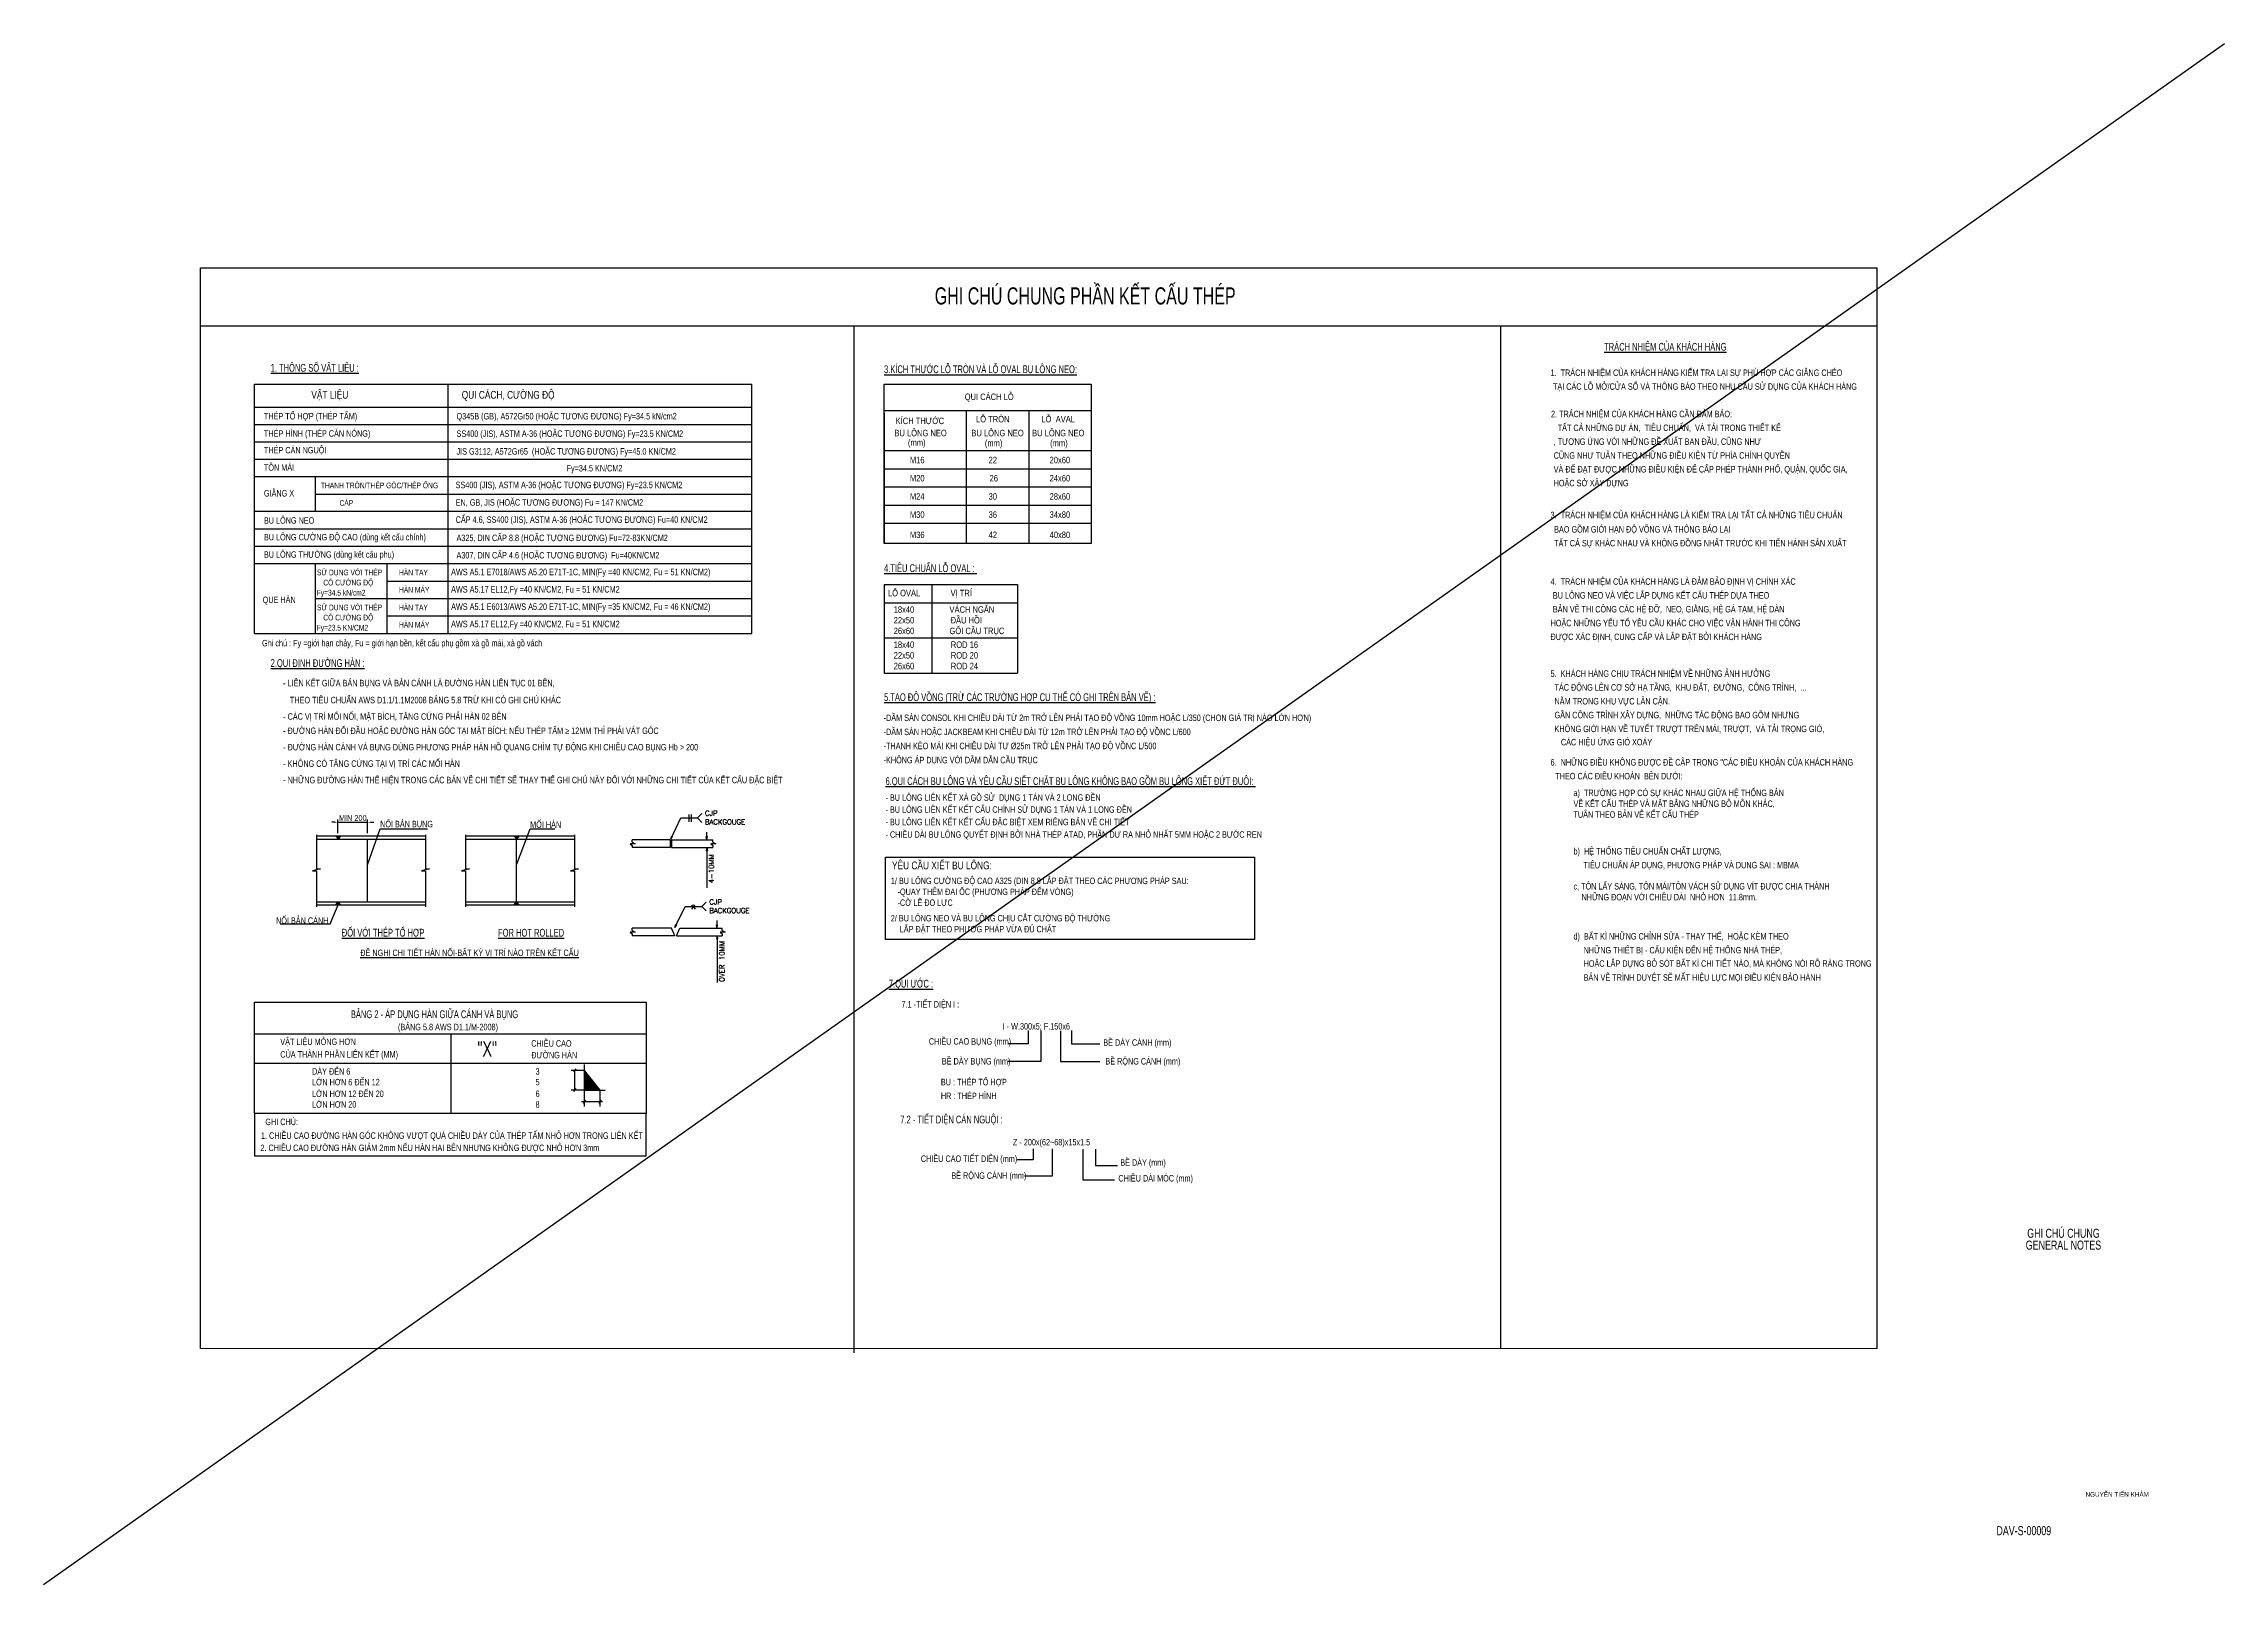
# Model space of a CAD drawing. Header units: millimetres. Extents: x -241424 to 696054, y -125618 to 93710.
# Drawn here: x 295126 to 379226, y -70002 to -10602 of the extents above; entities that cross this region are included whole.
import ezdxf
from ezdxf.enums import TextEntityAlignment as Align

# ---------------------------------------------------------------- set-up
doc = ezdxf.new("R2010")
doc.units = ezdxf.units.MM
doc.header["$LTSCALE"] = 7
doc.header["$PDMODE"] = 3
doc.layers.get('0').update_dxf_attribs({"linetype": 'CONTINUOUS'})
doc.layers.get('Defpoints').update_dxf_attribs({"color": 6, "linetype": 'CONTINUOUS'})
doc.layers.add('31 Drawing', color=7, linetype='CONTINUOUS', lineweight=0)
for name, color, linetype in [('CDC -TEXT KHUNG', 7, 'CONTINUOUS'), ('CDC_02_DIM', 1, 'CONTINUOUS'), ('CDC_03_BORDER', 3, 'CONTINUOUS'), ('CDC_06_TEXT', 2, 'CONTINUOUS'), ('CDC_11_NOTE', 8, 'CONTINUOUS'), ('HATCH', 8, 'CONTINUOUS'), ('LINE', 7, 'CONTINUOUS'), ('S-25Text-VN', 2, 'CONTINUOUS')]:
    doc.layers.add(name, color=color, linetype=linetype)
doc.layers.add('KCS_Plotter', color=11, linetype='CONTINUOUS', plot=False)
doc.styles.add('ATAD-100', font='vn_vni.shx', dxfattribs={"width": 0.8, "height": 220})
doc.styles.add('BIGTEXT', font='arial.ttf', dxfattribs={"width": 0.7})
doc.styles.add('KT CDC', font='arial.ttf', dxfattribs={"width": 0.85, "height": 200})
doc.styles.add('SMTEXT', font='arial.ttf', dxfattribs={"width": 0.75})
doc.styles.get("Standard").update_dxf_attribs({"font": 'AUGJPSLM', "bigfont": 'AUGJPEXT'})
doc.styles.add('TEXT', font='TXT      ')
doc.styles.add('vn_vni.shx', font='vn_vni.shx', dxfattribs={"width": 0.7})
doc.styles.add('VNI', font='vn_vni.shx', dxfattribs={"width": 0.8})
doc.styles.add('VNISHX', font='vn_vni.shx', dxfattribs={"width": 0.7})
doc.linetypes.add('D-HAN-P', pattern='A,0.0001,[130,ltypeshp.shx,S=0.1,R=0,X=0,Y=-0.1],0.15', length=0.1501)
doc.dimstyles.new('K-1', dxfattribs={"dimtxt": 2.2, "dimasz": 1.2, "dimexe": 1, "dimexo": 1, "dimgap": 0.5, "dimtad": 1, "dimdec": 0, "dimzin": 0, "dimdsep": 46, "dimtxsty": 'VNI', "dimcen": 0.09, "dimdle": 1, "dimclrd": 251, "dimclre": 251, "dimclrt": 255, "dimadec": 0, "dimazin": 0, "dimtfac": 1, "dimtdec": 0, "dimtix": 1, "dimtmove": 2, "dimatfit": 3, "dimldrblk": 'OPEN30', "dimfxl": 7, "dimfxlon": 1, "dimtolj": 1, "dimtzin": 0, "dimarcsym": 0})
doc.dimstyles.get("Standard").update_dxf_attribs({"dimtxt": 0.18, "dimasz": 0.18, "dimexe": 0.18, "dimexo": 0.0625, "dimgap": 0.09, "dimtad": 0, "dimtih": 1, "dimtoh": 1, "dimdec": 4, "dimzin": 0, "dimdsep": 46, "dimtxsty": 'Standard', "dimcen": 0.09, "dimadec": 0, "dimazin": 0, "dimtfac": 1, "dimtdec": 4, "dimtofl": 0, "dimtmove": 0, "dimatfit": 3, "dimfxl": 1, "dimtolj": 1, "dimtzin": 0, "dimarcsym": 0})

msp = doc.modelspace()

# ---------------------------------------------------------------- texts
at = {"layer": 'CDC -TEXT KHUNG', "style": 'KT CDC', "width": 0.85}
msp.add_text('NGUYỄN TIẾN KHẢM', height=180, dxfattribs=at).set_placement((373870.2, -66624))
at = {"layer": 'CDC_06_TEXT'}
for s, height, style, width, p in [('GHI CHUÙ CHUNG PHAÀN KEÁT CAÁU THEÙP', 660, 'VNISHX', 0.7, (329492.8, -20659)), ('%%UTRAÙCH NHIEÄM CUÛA KHAÙCH HAØNG', 300, 'VNISHX', 0.7, (355306.9, -22440.1)), ('%%U1. THOÂNG SOÁ VAÄT LIEÄU :', 300, 'VNISHX', 0.7, (303882.2, -23252.1)), ('%%U3.KÍCH THÖÔÙC LOÃ TROØN VAØ LOÃ OVAL BU LOÂNG NEO:', 300, 'VNISHX', 0.7, (327536.5, -23306.1)), ('1.  TRAÙCH NHIEÄM CUÛA KHAÙCH HAØNG KIEÅM TRA LAÏI SÖÏ PHUØ HÔÏP CAÙC GIAÈNG CHEÙO ', 250, 'vn_vni.shx', 0.7, (353239.9, -23414.9)), ('QUI CAÙCH LOÃ', 250, 'vn_vni.shx', 0.8, (330647.8, -24343.5)), ('TAÏI CAÙC LOÃ MÔÛ/CÖÛA SOÅ VAØ THOÂNG BAÙO THEO NHU CAÀU SÖÛ DUÏNG CUÛA KHAÙCH HAØNG', 250, 'vn_vni.shx', 0.7, (353332.9, -23947.7)), ('THEÙP TOÅ HÔÏP (THEÙP TAÁM)', 250, 'VNISHX', 0.7, (303622, -25091.7)), ('Q345B (GB), A572Gr50 (HOAËC TÖÔNG ÑÖÔNG) Fy=34.5 kN/cm2', 250, 'VNISHX', 0.7, (311049.5, -25091.7)), ('KÍCH THÖÔÙC ', 250, 'vn_vni.shx', 0.8, (327984.2, -25271.4)), ('LOÃ TROØN', 250, 'vn_vni.shx', 0.8, (331082.8, -25203.1)), ('LOÃ  AVAL', 250, 'vn_vni.shx', 0.8, (333607.3, -25203.1)), ('2. TRAÙCH NHIEÄM CUÛA KHAÙCH HAØNG CAÀN ÑAÛM BAÛO:', 250, 'vn_vni.shx', 0.7, (353258, -25005.6)), ('  TAÁT CAÛ NHÖÕNG DÖÏ AÙN,  TIEÂU CHUAÅN,  VAØ TAÛI TROÏNG THIEÁT KEÁ', 250, 'vn_vni.shx', 0.7, (353360, -25538.5)), ('THEÙP HÌNH (THEÙP CAÙN NOÙNG)', 250, 'VNISHX', 0.7, (303622, -25757.6)), ('SS400 (JIS), ASTM A-36 (HOAËC TÖÔNG ÑÖÔNG) Fy=23.5 KN/CM2', 250, 'VNISHX', 0.7, (311049.5, -25763.3)), ('BU LOÂNG NEO', 250, 'vn_vni.shx', 0.8, (327935.2, -25739.9)), ('(mm)', 250, 'vn_vni.shx', 0.8, (328458.9, -26108)), ('BU LOÂNG NEO', 250, 'vn_vni.shx', 0.8, (330903.7, -25739.9)), ('(mm)', 250, 'vn_vni.shx', 0.8, (331424.5, -26126)), ('BU LOÂNG NEO', 250, 'vn_vni.shx', 0.8, (333245.4, -25739.9)), ('(mm)', 250, 'vn_vni.shx', 0.8, (333941.9, -26126)), (', TÖÔNG ÖÙNG VÔÙI NHÖÕNG ÑEÀ XUAÁT BAN ÑAÀU, CUÕNG NHÖ', 250, 'vn_vni.shx', 0.7, (353360, -26071.3)), ('THEÙP CAÙN NGUOÄI', 250, 'VNISHX', 0.7, (303622, -26399.5)), ('TOÂN MAÙI', 250, 'VNISHX', 0.7, (303622, -27068.1)), ('JIS G3112, A572Gr65  (HOAËC TÖÔNG ÑÖÔNG) Fy=45.0 KN/CM2', 250, 'VNISHX', 0.7, (311049.5, -26447.5)), ('Fy=34.5 KN/CM2', 250, 'VNISHX', 0.7, (315293.5, -27095.8)), ('M16', 250, 'vn_vni.shx', 0.8, (328533.6, -26780.6)), ('22', 250, 'vn_vni.shx', 0.8, (331569.7, -26780.6)), ('20x60', 250, 'vn_vni.shx', 0.8, (333921.8, -26780.6)), ('VAØ ÑEÅ ÑAÏT ÑÖÔÏC NHÖÕNG ÑIEÀU KIEÄN ÑEÅ CAÁP PHEÙP THAØNH PHOÁ, QUAÄN, QUOÁC GIA,', 250, 'vn_vni.shx', 0.7, (353360, -27136.9)), ('CUÕNG NHÖ TUAÂN THEO NHÖÕNG ÑIEÀU KIEÄN TÖØ PHÍA CHÍNH QUYEÀN', 250, 'vn_vni.shx', 0.7, (353360, -26604.1)), ('GIAÈNG X', 250, 'VNISHX', 0.7, (303622, -28062.8)), ('SS400 (JIS), ASTM A-36 (HOAËC TÖÔNG ÑÖÔNG) Fy=23.5 KN/CM2', 250, 'VNISHX', 0.7, (311015.8, -27741)), ('M20', 250, 'vn_vni.shx', 0.8, (328533.6, -27482.4)), ('26', 250, 'vn_vni.shx', 0.8, (331606.1, -27482.4)), ('24x60', 250, 'vn_vni.shx', 0.8, (333921.8, -27482.4)), ('HOAËC SÔÛ XAÂY DÖÏNG', 250, 'vn_vni.shx', 0.7, (353360, -27669.7)), ('EN, GB, JIS (HOAËC TÖÔNG ÑÖÔNG) Fu = 147 KN/CM2', 250, 'VNISHX', 0.7, (311015.8, -28415.4)), ('M24', 250, 'vn_vni.shx', 0.8, (328533.6, -28184.2)), ('30', 250, 'vn_vni.shx', 0.8, (331569.7, -28184.2)), ('28x60', 250, 'vn_vni.shx', 0.8, (333921.8, -28184.2)), ('3.  TRAÙCH NHIEÄM CUÛA KHAÙCH HAØNG LAØ KIEÅM TRA LAÏI TAÁT CAÛ NHÖÕNG TIEÂU CHUAÅN', 250, 'vn_vni.shx', 0.7, (353239.9, -28900.3)), ('BU LOÂNG NEO', 250, 'VNISHX', 0.7, (303622, -29110.1)), ('CAÁP 4.6, SS400 (JIS), ASTM A-36 (HOAËC TÖÔNG ÑÖÔNG) Fu=40 KN/CM2', 250, 'VNISHX', 0.7, (311015.8, -29078.6)), ('M30', 250, 'vn_vni.shx', 0.8, (328533.6, -28885.9)), ('M36', 250, 'vn_vni.shx', 0.8, (328533.6, -29664.4)), ('42', 250, 'vn_vni.shx', 0.8, (331569.7, -29664.4)), ('36', 250, 'vn_vni.shx', 0.8, (331569.7, -28885.9)), ('40x80', 250, 'vn_vni.shx', 0.8, (333921.8, -29664.4)), ('34x80', 250, 'vn_vni.shx', 0.8, (333921.8, -28885.9)), ('BAO GOÀM GIÔÙI HAÏN ÑOÄ VOÕNG VAØ THOÂNG BAÙO LAÏI ', 250, 'vn_vni.shx', 0.7, (353378.1, -29453.2)), ('BU LOÂNG CÖÔØNG ÑOÄ CAO (duøng keát caáu chính)', 250, 'VNISHX', 0.7, (303622, -29754.7)), ('BU LOÂNG THÖÔØNG (duøng keát caáu phuï)', 250, 'VNISHX', 0.7, (303622, -30423.5)), ('A325, DIN CAÁP 8.8 (HOAËC TÖÔNG ÑÖÔNG) Fu=72-83KN/CM2', 250, 'VNISHX', 0.7, (311049.5, -29782.6)), ('A307, DIN CAÁP 4.6 (HOAËC TÖÔNG ÑÖÔNG)  Fu=40KN/CM2', 250, 'VNISHX', 0.7, (311049.5, -30451.4)), ('TAÁT CAÛ SÖÏ KHAÙC NHAU VAØ KHOÂNG ÑOÀNG NHAÁT TRÖÔÙC KHI TIEÁN HAØNH SAÛN XUAÁT', 250, 'vn_vni.shx', 0.7, (353378.1, -29986)), ('AWS A5.1 E7018/AWS A5.20 E71T-1C, MIN(Fy =40 KN/CM2, Fu = 51 KN/CM2)', 250, 'VNISHX', 0.7, (310841, -31096.4)), ('%%U4.TIEÂU CHUAÅN LOÃ OVAL : ', 300, 'VNISHX', 0.7, (327536.5, -30974.9)), ('QUE HAØN', 250, 'VNISHX', 0.7, (303574.6, -32169.8)), ('AWS A5.17 EL12,Fy =40 KN/CM2, Fu = 51 KN/CM2', 250, 'VNISHX', 0.7, (310841, -31765.2)), ('LOÃ OVAL', 250, 'vn_vni.shx', 0.8, (327687, -31908.3)), ('VÒ TRÍ', 250, 'vn_vni.shx', 0.8, (330102.1, -31908.3)), ('4.  TRAÙCH NHIEÄM CUÛA KHAÙCH HAØNG LAØ ÑAÛM BAÛO ÑÒNH VÒ CHÍNH XAÙC', 250, 'vn_vni.shx', 0.7, (353239.9, -31466.6)), ('BU LOÂNG NEO VAØ VIEÄC LAÉP DÖÏNG KEÁT CAÁU THEÙP DÖÏA THEO', 250, 'vn_vni.shx', 0.7, (353330.3, -31999.4)), ('AWS A5.1 E6013/AWS A5.20 E71T-1C, MIN(Fy =35 KN/CM2, Fu = 46 KN/CM2)', 250, 'VNISHX', 0.7, (310841, -32434)), ('22x50', 250, 'vn_vni.shx', 0.8, (327909.5, -32956.5)), ('18x40', 250, 'vn_vni.shx', 0.8, (327909.5, -32544.8)), ('VAÙCH NGAÊN', 250, 'vn_vni.shx', 0.8, (330060.9, -32544.8)), ('ÑAÀU HOÀI', 250, 'vn_vni.shx', 0.8, (330102.1, -32956.5)), ('HOAËC NHÖÕNG YEÁU TOÁ YEÂU CAÀU KHAÙC CHO VIEÄC VAÄN HAØNH THI COÂNG', 250, 'vn_vni.shx', 0.7, (353239.9, -33065)), ('BAÛN VEÕ THI COÂNG CAÙC HEÄ ÑÔÕ,  NEO, GIAÈNG, HEÄ GAÙ TAÏM, HEÄ DAØN', 250, 'vn_vni.shx', 0.7, (353330.3, -32532.2)), ('Ghi chuù : Fy =giôùi haïn chaûy, Fu = giôùi haïn beàn, keát caáu phuï goàm xaø goà maùi, xaø goà vaùch', 250, 'VNISHX', 0.7, (303549.4, -33838.8)), ('AWS A5.17 EL12,Fy =40 KN/CM2, Fu = 51 KN/CM2', 250, 'VNISHX', 0.7, (310841, -33102.8)), ('26x60', 250, 'vn_vni.shx', 0.8, (327909.5, -33368.2)), ('GOÁI CAÀU TRUÏC', 250, 'vn_vni.shx', 0.8, (330060.6, -33368.2)), ('ÑÖÔÏC XAÙC ÑÒNH, CUNG CAÁP VAØ LAÉP ÑAËT BÔÛI KHAÙCH HAØNG', 250, 'vn_vni.shx', 0.7, (353239.9, -33597.8)), ('%%U2.QUI ÑÒNH ÑÖÔØNG HAØN :', 300, 'VNISHX', 0.7, (303882.2, -34633.8)), ('22x50', 250, 'vn_vni.shx', 0.8, (327909.5, -34311)), ('26x60', 250, 'vn_vni.shx', 0.8, (327909.5, -34722.7)), ('18x40', 250, 'vn_vni.shx', 0.8, (327909.5, -33899.4)), ('ROD 16', 250, 'vn_vni.shx', 0.8, (330112.3, -33899.4)), ('ROD 20', 250, 'vn_vni.shx', 0.8, (330112.3, -34311)), ('ROD 24', 250, 'vn_vni.shx', 0.8, (330112.3, -34722.7)), ('5.  KHAÙCH HAØNG CHÒU TRAÙCH NHIEÄM VEÀ NHÖÕNG AÛNH HÖÔÛNG ', 250, 'vn_vni.shx', 0.7, (353239.9, -35014.4)), ('TAÙC ÑOÄNG LEÂN CÔ SÔÛ HAÏ TAÀNG,  KHU ÑAÁT,  ÑÖÔØNG,  COÂNG TRÌNH,  ...', 250, 'vn_vni.shx', 0.7, (353393, -35547.2)), ('%%U5.TAÏO ÑOÄ VOÀNG (TRÖØ CAÙC TRÖÔØNG HÔÏP CUÏ THEÅ COÙ GHI TREÂN BAÛN VEÕ) :', 300, 'VNISHX', 0.7, (327536.5, -35949.1)), ('NAÈM TRONG KHU VÖÏC LAÂN CAÄN.', 250, 'vn_vni.shx', 0.7, (353393, -36080)), ('GAÀN COÂNG TRÌNH XAÂY DÖÏNG,  NHÖÕNG TAÙC ÑOÄNG BAO GOÀM NHÖNG ', 250, 'vn_vni.shx', 0.7, (353393, -36612.8)), ('KHOÂNG GIÔÙI HAÏN VEÀ TUYEÁT TRÖÔÏT TREÂN MAÙI, TRÖÔÏT,  VAØ TAÛI TROÏNG GIOÙ,  ', 250, 'vn_vni.shx', 0.7, (353393, -37145.6)), ('CAÙC HIEÄU ÖÙNG GIOÙ XOAÙY', 250, 'vn_vni.shx', 0.7, (353640.4, -37656.4)), ('6.  NHÖÕNG ÑIEÀU KHOÂNG ÑÖÔÏC ÑEÀ CAÄP TRONG "CAÙC ÑIEÀU KHOAÛN CUÛA KHAÙCH HAØNG', 250, 'vn_vni.shx', 0.7, (353239.9, -38434.4)), (' THEO CAÙC ÑIEÀU KHOAÛN  BEÂN DÖÔÙI:', 250, 'vn_vni.shx', 0.7, (353346.7, -38967.2)), ('%%U6.QUI CAÙCH BU LOÂNG VAØ YEÂU CAÀU SIEÁT CHAËT BU LOÂNG KHOÂNG BAO GOÀM BU LOÂNG XIEÁT ÑÖÙT ÑUOÂI: ', 300, 'VNISHX', 0.7, (327593.4, -39185.5)), ('- BU LOÂNG LIEÂN KEÁT XAØ GOÀ SÖÛ  DUÏNG 1 TAÙN VAØ 2 LONG ÑEÀN', 250, 'VNISHX', 0.7, (327593.4, -39793.8)), ('- BU LOÂNG LIEÂN KEÁT KEÁT CAÁU CHÍNH SÖÛ DUÏNG 1 TAÙN VAØ 1 LONG ÑEÀN', 250, 'VNISHX', 0.7, (327593.4, -40255.6)), ('- BU LOÂNG LIEÂN KEÁT KEÁT CAÁU ÑAËC BIEÄT XEM RIEÂNG BAÛN VEÕ CHI TIEÁT', 250, 'VNISHX', 0.7, (327593.4, -40736.7)), ('- CHIEÀU DAØI BU LOÂNG QUYEÁT ÑÒNH BÔÛI NHAØ THEÙP ATAD, PHAÀN DÖ RA NHOÛ NHAÁT 5MM HOAËC 2 BÖÔÙC REN ', 250, 'VNISHX', 0.7, (327593.4, -41217.9)), ('b)  HEÄ THOÁNG TIEÂU CHUAÅN CHAÁT LÖÔÏNG,', 250, 'vn_vni.shx', 0.7, (354124.6, -41864.4)), ('1/ BU LOÂNG CÖÔØNG ÑOÄ CAO A325 (DIN 8.8 LAÉP ÑAËT THEO CAÙC PHÖÔNG PHAÙP SAU:', 250, 'VNISHX', 0.7, (327800.8, -43004.8)), ('     TIEÂU CHUAÅN AÙP DUÏNG, PHÖÔNG PHAÙP VAØ DUNG SAI : MBMA', 250, 'vn_vni.shx', 0.7, (354124.6, -42397.2)), ('-QUAY THEÂM ÑAI OÁC (PHÖÔNG PHAÙP ÑEÁM VOØNG)', 250, 'VNISHX', 0.7, (328057.3, -43425.9)), ('-CÔØ LEÂ ÑO LÖÏC', 250, 'VNISHX', 0.7, (328057.3, -43847)), ('2/ BU LOÂNG NEO VAØ BU LOÂNG CHÒU CAÉT CÖÔØNG ÑOÄ THÖÔØNG', 250, 'VNISHX', 0.7, (327797.3, -44444.3)), ('LAÉP ÑAËT THEO PHÖÔG PHAÙP VÖØA ÑUÛ CHAËT', 250, 'VNISHX', 0.7, (328143.4, -44865.4)), ('d)  BAÁT KÌ NHÖÕNG CHÆNH SÖÛA - THAY THEÁ,  HOAËC KEØM THEO', 250, 'vn_vni.shx', 0.7, (354124.6, -45143.4)), ('NHÖÕNG THIEÁT BÒ - CAÁU KIEÄN ÑEÁN HEÄ THOÁNG NHAØ THEÙP, ', 250, 'vn_vni.shx', 0.7, (354514, -45676.2)), ('HOAËC LAÉP DÖÏNG BOÛ SOÙT BAÁT KÌ CHI TIEÁT NAØO, MAØ KHOÂNG NOÙI ROÕ RAØNG TRONG ', 250, 'vn_vni.shx', 0.7, (354514, -46191.7)), ('%%U7.QUI ÖÔÙC :', 300, 'VNISHX', 0.7, (327722.8, -46994.4)), ('BAÛN VEÕ TRÌNH DUYEÄT SEÕ MAÁT HIEÄU LÖÏC MOÏI ÑIEÀU KIEÄN BAÛO HAØNH', 250, 'vn_vni.shx', 0.7, (354514, -46728.9)), ('BAÛNG 2 - AÙP DUÏNG HAØN GIÖÕA CAÙNH VAØ BUÏNG', 300, 'VNISHX', 0.7, (306975.7, -48172.6)), ('CHIEÀU CAO BUÏNG (mm)', 250, 'VNISHX', 0.7, (329265.3, -49195.4)), ('BEÀ DAØY CAÙNH (mm)', 250, 'VNISHX', 0.7, (335992, -49237.2)), ('BU : THEÙP TOÅ HÔÏP', 250, 'VNISHX', 0.7, (329729.1, -50762.5)), ('BEÀ DAØY BUÏNG (mm)', 250, 'VNISHX', 0.7, (329766.8, -49960.5)), ('BEÀ ROÄNG CAÙNH (mm)', 250, 'VNISHX', 0.7, (336073.1, -49960.5)), ('HR : THEÙP HÌNH', 250, 'VNISHX', 0.7, (329729.1, -51296.3)), ('7.2 - TIEÁT DIEÄN CAÙN NGUOÄI :', 300, 'VNISHX', 0.7, (328163.7, -52230.2)), ('Z - 200x(62~68)x15x1.5', 250, 'VNISHX', 0.7, (332507.1, -53079.1)), ('CHIEÀU CAO TIEÁT DIEÄN (mm)', 250, 'VNISHX', 0.7, (328957, -53715.6)), ('BEÀ DAØY (mm)', 250, 'VNISHX', 0.7, (336645.4, -53865.5)), ('BEÀ ROÄNG CAÙNH (mm)', 250, 'VNISHX', 0.7, (330133.1, -54367.3)), ('CHIEÀU DAØI MOÙC (mm)', 250, 'VNISHX', 0.7, (336574.2, -54471.1))]:
    msp.add_text(s, height=height, dxfattribs=dict(at, style=style, width=width)).set_placement(p)
at = {"layer": 'CDC_06_TEXT', "linetype": 'ByBlock', "style": 'ATAD-100', "width": 0.8}
for s, p in [('VAÄT LIEÄU', (306163.5, -24292.5)), ('QUI CAÙCH, CÖÔØNG ÑOÄ', (313040.5, -24292.5))]:
    msp.add_text(s, height=300, dxfattribs=at).set_placement(p, align=Align.CENTER)
at = {"layer": 'CDC_06_TEXT', "linetype": 'ByBlock'}
for s, height, style, width, p in [('THANH TROØN/THEÙP GOÙC/THEÙP OÁNG', 220, 'VNISHX', 0.7, (305817.7, -27745.5)), ('CAÙP', 220, 'VNISHX', 0.7, (306536.2, -28420)), ('SÖÛ DUÏNG VÔÙI THEÙP', 220, 'VNISHX', 0.7, (305667.9, -31100.9)), ('HAØN TAY', 220, 'VNISHX', 0.7, (308830.5, -31100.9)), ('Fy=34.5 kN/cm2', 220, 'VNISHX', 0.7, (305658.4, -31880.9)), ('COÙ CÖÔØNG ÑOÄ', 220, 'VNISHX', 0.7, (305911.9, -31490.9)), ('HAØN MAÙY', 220, 'VNISHX', 0.7, (308830.5, -31769.7)), ('SÖÛ DUÏNG VÔÙI THEÙP', 220, 'VNISHX', 0.7, (305667.9, -32449.8)), ('COÙ CÖÔØNG ÑOÄ', 220, 'VNISHX', 0.7, (305911.9, -32839.8)), ('HAØN TAY', 220, 'VNISHX', 0.7, (308830.5, -32449.8)), ('Fy=23.5 KN/CM2', 220, 'VNISHX', 0.7, (305658.4, -33229.8)), ('HAØN MAÙY', 220, 'VNISHX', 0.7, (308830.5, -33118.6)), ('-DAÀM SAØN CONSOL KHI CHIEÀU DAØI TÖØ 2m TRÔÛ LEÂN PHAÛI TAÏO ÑOÄ VOÀNG 10mm HOAËC L/350 (CHOÏN GIAÙ TRÒ NAØO LÔÙN HÔN) ', 249.992, 'vn_vni.shx', 0.7, (327519.9, -36718.4)), ('-DAÀM SAØN HOAËC JACKBEAM KHI CHIEÀU DAØI TÖØ 12m TRÔÛ LEÂN PHAÛI TAÏO ÑOÄ VOÀNC L/600', 249.992, 'vn_vni.shx', 0.7, (327519.9, -37261.4)), ('-THANH KEØO MAÙI KHI CHIEÀU DAØI TÖ Ø25m TRÔÛ LEÂN PHAÛI TAÏO ÑOÄ VOÀNC L/500', 249.992, 'vn_vni.shx', 0.7, (327519.9, -37804.4)), ('-KHOÂNG AÙP DUÏNG VÔÙI DAÀM DAÃN CAÀU TRUÏC', 249.992, 'vn_vni.shx', 0.7, (327519.9, -38347.3)), ('YEÂU CAÀU XIEÁT BU LOÂNG:', 300, 'ATAD-100', 0.8, (327843.4, -42435.2)), ('%%UÑOÁI VÔÙI THEÙP TOÅ HÔÏP', 300, 'VNISHX', 0.7, (306626.5, -45028.1)), ('%%UFOR HOT ROLLED', 300, 'VNISHX', 0.7, (312653.3, -45029.7))]:
    msp.add_text(s, height=height, dxfattribs=dict(at, style=style, width=width)).set_placement(p)
at = {"layer": 'CDC_06_TEXT', "style": 'VNISHX', "width": 0.7}
for s, p in [('- LIEÂN KEÁT GIÖÕA BAÛN BUÏNG VAØ BAÛN CAÙNH LAØ ÑÖÔØNG HAØN LIEÂN TUÏC 01 BEÂN, ', (304364.3, -35129.8)), ('THEO TIEÂU CHUAÅN AWS D1.1/1.1M2008 BAÛNG 5.8 TRÖØ KHI COÙ GHI CHUÙ KHAÙC', (304625, -35785.2)), ('- CAÙC VÒ TRÍ MOÁI NOÁI, MAËT BÍCH, TAÊNG CÖÙNG PHAÛI HAØN 02 BEÂN', (304364.3, -36418.5))]:
    msp.add_text(s, height=250, dxfattribs=at).set_placement(p, align=Align.TOP_LEFT)
at = {"layer": 'CDC_06_TEXT', "linetype": 'Continuous', "style": 'TEXT'}
for s, p in [('CJP', (320631.6, -40372.4)), ('BACKGOUGE', (320626.6, -40704.4)), ('CJP', (320799.2, -43790)), ('BACKGOUGE', (320794.2, -44122.1))]:
    msp.add_text(s, height=195.31, dxfattribs=at).set_placement(p)
at = {"layer": 'CDC_06_TEXT', "linetype": 'Continuous', "style": 'VNISHX', "width": 0.7}
for s, height, p in [('NOÁI BAÛN BUÏNG', 250.057, (308103.6, -40814.7)), ('MOÁI HAØN', 250.06, (313888.8, -40836)), ('%%UÑEÀ NGHÒ CHI TIEÁT HAØN NOÁI-BAÁT KYØ VÒ TRÍ NAØO TREÂN KEÁT CAÁU', 250.057, (307337.2, -45779.9)), ('(BAÛNG 5.8 AWS D1.1/M-2008)', 250.057, (308791.7, -48638.9)), ('VAÄT LIEÄU MOÛNG HÔN ', 250.057, (304253.6, -49208.5)), ('CUÛA THAØNH PHAÀN LIEÂN KEÁT (MM)', 250.057, (304253.6, -49695)), ('"X"', 584.55, (311856.9, -49652.5)), ('ÑÖÔØNG HAØN', 250.057, (313932.1, -49722.4)), ('CHIEÀU CAO', 250.06, (313932.1, -49272)), ('DAØY ÑEÁN 6', 250.057, (305478.1, -50352.6)), ('LÔÙN HÔN 6 ÑEÁN 12', 250.057, (305478.1, -50764.3)), ('3', 250.1, (314097.2, -50352.6)), ('LÔÙN HÔN 12 ÑEÁN 20', 250.057, (305478.1, -51213.4)), ('5', 250.1, (314097.2, -50764.3)), ('6', 250.1, (314097.2, -51213.4)), ('GHI CHUÙ:', 250.06, (303677.5, -52296.9)), ('LÔÙN HÔN 20', 250.057, (305478.1, -51625.1)), ('8', 250.1, (314097.2, -51625.1)), ('2. CHIEÀU CAO ÑÖÔØNG HAØN GIAÛM 2mm NEÁU HAØN HAI BEÂN NHÖNG KHOÂNG ÑÖÔÏC NHOÛ HÔN 3mm', 250.057, (303488.5, -53297.5)), ('1. CHIEÀU CAO ÑÖÔØNG HAØN GOÙC KHOÂNG VÖÔÏT QUAÙ CHIEÀU DAØY CUÛA THEÙP TAÁM NHOÛ HÔN TRONG LIEÂN KEÁT ', 250.0567, (303509, -52825.9))]:
    msp.add_text(s, height=height, dxfattribs=at).set_placement(p)
at = {"layer": 'CDC_06_TEXT', "linetype": 'Continuous', "style": 'TEXT'}
for s, p in [('4-10MM', (320977, -42974.6)), ('OVER 10MM', (321378.8, -46778.3))]:
    msp.add_text(s, height=195.31, rotation=90, dxfattribs=at).set_placement(p)
at = {"layer": 'CDC_06_TEXT', "color": 4, "style": 'BIGTEXT', "width": 0.7}
for s, p in [('GHI CHÚ CHUNG', (373020.2, -56422.8)), ('GENERAL NOTES', (373020.2, -56922.8))]:
    msp.add_text(s, height=350, dxfattribs=at).set_placement(p, align=Align.MIDDLE)
at = {"layer": 'CDC_06_TEXT', "color": 2, "linetype": 'ByBlock', "style": 'SMTEXT', "width": 0.7}
msp.add_text('DAV-S-00009', height=350, dxfattribs=at).set_placement((371491.3, -67931), align=Align.MIDDLE)
at = {"layer": 'CDC_06_TEXT', "linetype": 'ByBlock', "ltscale": 15, "char_height": 250, "attachment_point": 1}
for s, insert, width, style in [('- ÑÖÔØNG HAØN ÑOÁI ÑAÀU HOAËC ÑÖÔØNG HAØN GOÙC TAÏI MAËT BÍCH: NEÁU THEÙP TAÁM {\\fSymbol|b0|i0|c2|p18;\\H0.9583x;\\C0;³} 12MM THÌ PHAÛI VAÙT GOÙC', (304364.3, -36968.2), 38493.578, 'VNISHX'), ('- ÑÖÔØNG HAØN CAÙNH VAØ BUÏNG DUØNG PHÖÔNG PHAÙP HAØN HOÀ QUANG CHÌM TÖÏ ÑOÄNG KHI CHIEÀU CAO BUÏNG Hb > 200', (304364.3, -37601.5), 38493.578, 'VNISHX'), ('- KHOÂNG COÙ TAÊNG CÖÙNG TAÏI VÒ TRÍ CAÙC MOÁI HAØN', (304364.3, -38234.8), 38493.578, 'VNISHX'), ('- NHÖÕNG ÑÖÔØNG HAØN THEÅ HIEÄN TRONG CAÙC BAÛN VEÕ CHI TIEÁT SEÕ THAY THEÁ GHI CHUÙ NAØY ÑOÁI VÔÙI NHÖÕNG CHI TIEÁT CUÛA KEÁT CAÁU ÑAËC BIEÄT', (304364.3, -38868.1), 38493.578, 'vn_vni.shx'), ('a)  TRÖÔØNG HÔÏP COÙ SÖÏ KHAÙC NHAU GIÖÕA HEÄ THOÁNG BAÛN \\PVEÕ KEÁT CAÁU THEÙP VAØ MAËT BAÈNG NHÖÕNG BOÄ MOÂN KHAÙC,\\PTUAÂN THEO BAÛN VEÕ KEÁT CAÁU THEÙP', (354124.6, -39363.8), 9591.667, 'vn_vni.shx'), ('c, TOÂN LAÁY SAÙNG, TOÂN MAÙI/TOÂN VAÙCH SÖÛ DUÏNG VÍT ÑÖÔÏC CHIA THAØNH\\P    NHÖÕNG ÑOAÏN VÔÙI CHIEÀU DAØI  NHOÛ HÔN  11.8mm. \\P ', (354124.6, -42964.5), 21350, 'vn_vni.shx'), ('{\\fSymbol|b0|i0|c2|p18;\\H0.9583x;\\C0;I} - W.300x5; F.150x6', (332111.1, -48362.4), 3138.673, 'VNISHX')]:
    msp.add_mtext(s, dxfattribs=dict(at, insert=insert, width=width, style=style))
at = {"layer": 'CDC_06_TEXT', "linetype": 'Continuous', "insert": (306110.9, -44540.2), "char_height": 250.057, "width": 2153.727, "attachment_point": 9, "style": 'VNISHX'}
msp.add_mtext('\\A1;NOÁI BAÛN CAÙNH', dxfattribs=at)
at = {"layer": 'CDC_06_TEXT', "insert": (328210.1, -47514.5), "char_height": 250, "width": 3266.463, "attachment_point": 1, "style": 'VNISHX'}
msp.add_mtext('7.1 -TIEÁT DIEÄN {\\fSymbol|b0|i0|c2|p18;\\H0.9583x;\\C0;I }:', dxfattribs=at)

# ---------------------------------------------------------------- blocks, each defined once
blk = doc.blocks.new('*D2')
at = {"layer": 'CDC_02_DIM', "color": 251, "lineweight": -2, "transparency": 16777216}
for p, q in [((306358, -40619), (306238, -40619)), ((306478, -41046), (306478, -40519)), ((306478, -40619), (307620, -40619)), ((307620, -41046), (307620, -40519)), ((307740, -40619), (307860, -40619))]:
    blk.add_line(p, q, dxfattribs=at)
at = {"layer": 'CDC_02_DIM', "color": 251, "transparency": 16777216}
for points in [[(306358, -40599), (306358, -40639), (306478, -40619)], [(307740, -40599), (307740, -40639), (307620, -40619)]]:
    blk.add_solid(points, dxfattribs=at)
at = {"layer": 'Defpoints', "color": 0, "transparency": 16777216}
for p in [(306478, -41146), (307620, -40619), (307620, -41146)]:
    blk.add_point(p, dxfattribs=at)
at = {"layer": 'CDC_02_DIM', "color": 255, "transparency": 16777216, "insert": (307049, -40459), "char_height": 220, "attachment_point": 5, "style": 'VNI'}
blk.add_mtext('\\A1;MIN 200', dxfattribs=at)
blk = doc.blocks.new('_Open30')
at = {"lineweight": -2}
for p, q in [((-1, 0.27), (0, 0)), ((0, 0), (-1, -0.27)), ((0, 0), (-1, 0))]:
    blk.add_line(p, q, dxfattribs=at)

# ---------------------------------------------------------------- dimensions: what is measured, and where the dimension line sits
at = {"layer": 'CDC_02_DIM'}
dim = msp.add_linear_dim(base=(307619.5, -40619.3), p1=(306477.9, -41145.6), p2=(307619.5, -41145.6), text='MIN 200', dimstyle='K-1', override={"dimscale": 100}, dxfattribs=at)
dim.commit()
dim.dimension.update_dxf_attribs({"geometry": '*D2', "text_midpoint": (307048.7, -40459.3)})

# ---------------------------------------------------------------- hatches: boundary and pattern name
h = msp.add_hatch()
h.set_pattern_fill('ANSI31', color=256, scale=117.12963, style=0)
h.set_pattern_definition([(45, (160474.104, -111848.424), (-10.3528944, 10.3528944), [])])
h.paths.add_polyline_path([(315971.6, -50189.1), (315971.6, -50953.7), (316574.2, -50953.7)])
at = {"layer": 'S-25Text-VN', "linetype": 'ByBlock', "ltscale": 15}
for points in [[(306480.9, -41268.9), (306390.1, -41147.6), (306571.7, -41147.7)], [(313368.3, -41269.8), (313277.5, -41148.5), (313459.1, -41148.6)], [(306480.9, -43684.4), (306390.1, -43805.7), (306571.7, -43805.6)], [(313368.3, -43685.9), (313277.5, -43807.1), (313459.1, -43807.1)]]:
    msp.add_hatch(color=256, dxfattribs=at).paths.add_polyline_path(points)

# ---------------------------------------------------------------- linework, layer by layer
at = {"linetype": 'ByBlock', "ltscale": 15}
for p, q in [((301181.7, -60904.4), (301181.7, -19249.5)), ((301181.7, -19249.5), (365840.8, -19249.5)), ((365840.8, -60904.4), (365840.8, -19249.5)), ((301181.7, -21487.6), (365840.8, -21487.6)), ((326374.1, -21487.6), (326374.1, -61072.5)), ((351316.5, -60904.4), (351316.5, -21487.6))]:
    msp.add_line(p, q, dxfattribs=at)
for p, q in [((320007.6, -40323.1), (320007.6, -40610.5)), ((320094.3, -40323.1), (320094.3, -40610.5)), ((320344.8, -40453.4), (320514.1, -40282.9)), ((320344.8, -40453.4), (320514.1, -40623.9)), ((320722.6, -41168.5), (320679.6, -41168.5)), ((305653, -41269.5), (309853.5, -41269.5)), ((311400.6, -41269.5), (315601.2, -41269.5)), ((317937.3, -41453), (317745.5, -41454.7)), ((317745.5, -41454.7), (317820.4, -41517.3)), ((317820.6, -41384), (317820.6, -41297.5)), ((317820.6, -41384), (317937.3, -41453)), ((317820.6, -41517.4), (317820.6, -41590.4)), ((320722.6, -41719.4), (320679.6, -41719.4)), ((321047.9, -41453), (320856.1, -41454.7)), ((320856.1, -41454.7), (320931.1, -41517.3)), ((320931.2, -41384), (320931.2, -41297.5)), ((320931.2, -41384), (321047.9, -41453)), ((320931.2, -41517.4), (320931.2, -41590.4)), ((305646.8, -43684.7), (309853.5, -43684.3)), ((311394.4, -43684.7), (315601.2, -43684.3)), ((320512.4, -43871), (320681.7, -43700.5)), ((320183.7, -43871), (320109.4, -43970.3)), ((320183.7, -43871), (320258.4, -43971.2)), ((320512.4, -43871), (320681.7, -44041.5)), ((317937.3, -44859.7), (317745.5, -44861.4)), ((317745.5, -44861.4), (317820.4, -44923.9)), ((317820.6, -44790.6), (317820.6, -44704.1)), ((317820.6, -44790.6), (317937.3, -44859.7)), ((317820.6, -44924), (317820.6, -44997.1)), ((321116.7, -44575.2), (321073.7, -44575.2)), ((321410, -44859.7), (321218.3, -44861.4)), ((321218.3, -44861.4), (321293.2, -44923.9)), ((321293.3, -44790.6), (321293.3, -44704.1)), ((321293.3, -44790.6), (321410, -44859.7)), ((321293.3, -44924), (321293.3, -44997.1)), ((315971.6, -49956.1), (315971.6, -50953.7)), ((315971.6, -50189.1), (316574.2, -50953.7)), ((315971.6, -50953.7), (316781.3, -50953.7))]:
    msp.add_line(p, q)
at = {"color": 7, "linetype": 'Continuous'}
for p, q in [((319314.7, -41271.7), (319694.8, -40453.4)), ((319314.7, -41271.7), (319353.5, -41145.3)), ((319314.7, -41271.7), (319383.8, -41175.7)), ((319383.8, -41175.7), (319353.5, -41145.3)), ((319694.8, -40453.4), (320344.8, -40453.4)), ((320701.1, -41299.4), (320679.6, -41168.5)), ((320701.1, -41299.4), (320701.1, -40999.4)), ((320701.1, -41299.4), (320722.6, -41168.5)), ((320701.1, -41588.5), (320679.6, -41719.4)), ((320701.1, -41588.5), (320701.1, -43150.7)), ((320701.1, -41588.5), (320722.6, -41719.4)), ((319473.2, -44678.4), (319864.9, -43871)), ((319473.2, -44678.4), (319512, -44552)), ((319542.4, -44582.3), (319512, -44552)), ((319864.9, -43871), (320512.4, -43871)), ((321095.2, -44706.1), (321095.2, -44406)), ((319473.2, -44678.4), (319542.4, -44582.3)), ((321095.2, -44706.1), (321073.7, -44575.2)), ((321095.2, -44995.1), (321073.7, -45126)), ((321095.2, -44706.1), (321116.7, -44575.2)), ((321095.2, -44995.1), (321095.2, -46794)), ((321095.2, -44995.1), (321116.7, -45126))]:
    msp.add_line(p, q, dxfattribs=at)
at = {"linetype": 'ByBlock', "ltscale": 15}
for points in [[(305646.8, -41109.3), (305646.8, -42421.8), (305799.9, -42421.8), (305493.6, -42498.4), (305646.8, -42498.4), (305646.8, -43880.7)], [(309853.5, -41109.3), (309853.5, -42421.8), (310006.6, -42421.8), (309700.4, -42498.4), (309853.5, -42498.4), (309853.5, -43880.7)], [(311394.4, -41109.3), (311394.4, -42421.8), (311547.5, -42421.8), (311241.3, -42498.4), (311394.4, -42498.4), (311394.4, -43880.7)], [(315601.2, -41109.3), (315601.2, -42421.8), (315754.3, -42421.8), (315448.1, -42498.4), (315601.2, -42498.4), (315601.2, -43880.7)]]:
    msp.add_lwpolyline(points, dxfattribs=at)
msp.add_arc((320179.9, -43892.4), 80.9, 15.347705, 164.652295)
at = {"layer": '31 Drawing', "flags": 128}
msp.add_lwpolyline([(301181.7, -60904.4), (365840.8, -60904.4)], dxfattribs=at)
at = {"layer": 'CDC_03_BORDER', "color": 3}
for p, q in [((315971.6, -50189.1), (315473.8, -50189.1)), ((315655.6, -50120.9), (315566.4, -50240.4)), ((315608.4, -50948.9), (315608.4, -50184.3)), ((315971.6, -50953.7), (315473.8, -50953.7)), ((315655.6, -50885.5), (315566.4, -51005.1)), ((315971.6, -50953.7), (315971.6, -51580.2)), ((316574.2, -50953.7), (316574.2, -51580.2)), ((316682.7, -51402.1), (315875.4, -51402.7)), ((316018.9, -51339.3), (315929.7, -51458.9)), ((316621.7, -51338.8), (316532.5, -51458.4))]:
    msp.add_line(p, q, dxfattribs=at)
at = {"layer": 'CDC_11_NOTE', "ltscale": 0.13}
for p, q in [((303257.5, -23730.1), (322434.7, -23730.1)), ((303257.5, -23730.1), (322434.7, -23730.1)), ((303257.5, -33349), (303257.5, -23730.1)), ((310723.8, -33349), (310723.8, -23730.1)), ((322434.7, -33349), (322434.7, -23730.1)), ((335526.1, -23730.1), (335526.1, -29874.5)), ((303257.5, -24620.5), (322434.7, -24620.5)), ((327536.5, -24745.8), (335526.1, -24745.8)), ((327536.5, -24845.8), (327536.5, -29874.5)), ((330704.6, -24745.8), (330704.6, -29874.5)), ((333115.4, -24745.8), (333115.4, -29874.5)), ((303257.5, -25289.3), (322434.7, -25289.3)), ((303257.5, -25958.1), (322434.7, -25958.1)), ((303257.5, -26627), (322434.7, -26627)), ((327536.5, -26289), (335526.1, -26289)), ((303257.5, -27295.8), (322434.7, -27295.8)), ((305602.9, -27295.8), (305602.9, -28644.7)), ((327536.5, -26990.8), (335526.1, -26990.8)), ((327536.5, -27692.6), (335526.1, -27692.6)), ((305602.9, -27970.2), (322434.7, -27970.2)), ((327536.5, -28394.3), (335526.1, -28394.3)), ((303257.5, -28633.4), (322434.7, -28633.4)), ((303257.5, -29302.2), (322434.7, -29302.2)), ((327536.5, -29096.1), (335526.1, -29096.1)), ((303257.5, -29971), (322434.7, -29971)), ((303257.5, -30651.1), (322434.7, -30651.1)), ((303257.5, -30651.1), (322434.7, -30651.1)), ((305602.9, -30651.1), (305602.9, -33349)), ((308370.7, -33349), (308370.7, -30651.1)), ((308370.7, -31320), (322434.7, -31320)), ((327536.5, -31458.3), (332688.4, -31458.3)), ((327536.5, -31458.3), (327536.5, -34869.1)), ((329382.5, -31458.3), (329382.5, -34869.1)), ((332688.4, -31458.3), (332688.4, -34869.1)), ((305602.9, -32000.1), (322434.7, -32000.1)), ((308370.7, -32668.9), (322434.7, -32668.9)), ((327536.5, -32160.1), (332688.4, -32160.1)), ((303257.5, -33349), (322434.7, -33349)), ((327536.5, -33514.6), (332688.4, -33514.6)), ((327536.5, -34869.1), (332688.4, -34869.1)), ((303257.7, -48783.3), (318362, -48783.3)), ((310831.7, -48783.3), (310831.7, -51852.4)), ((303257.7, -49911.4), (318362, -49911.4)), ((303257.7, -51852.4), (303257.7, -53483.9)), ((318362, -53483.9), (318362, -51852.4)), ((303257.7, -53483.9), (318362, -53483.9))]:
    msp.add_line(p, q, dxfattribs=at)
for points in [[(335526.1, -29874.5), (327536.5, -29874.5), (327536.5, -23730.1), (335526.1, -23730.1)], [(304251.6, -44538.9), (306174.9, -44538.9), (306491.5, -43807.7)]]:
    msp.add_lwpolyline(points, dxfattribs=at)
for points in [[(327593.4, -41966.7), (341822.7, -41966.7), (341822.7, -45145.8), (327593.4, -45145.8)], [(303257.5, -47555.6), (318362, -47555.6), (318362, -51852.4), (303257.7, -51852.4)]]:
    msp.add_lwpolyline(points, close=True, dxfattribs=at)
at = {"layer": 'HATCH'}
for points in [[(333588.8, -48649.5), (333588.8, -49842), (332328.4, -49842)], [(333093.9, -48651.8), (333093.9, -49158.6), (332328.4, -49158.6)], [(334340.7, -48655.8), (334340.7, -49842), (335859.4, -49842)], [(334765.1, -48651.8), (334765.1, -49158.6), (335852.2, -49158.6)], [(333292.4, -53213.1), (333292.4, -53640.6), (332665.5, -53640.6)], [(334020.8, -53211.6), (334020.8, -54268.8), (332950.5, -54268.8)], [(335208.1, -53225), (335208.1, -54402), (336429.2, -54402)], [(335696.2, -53225.5), (335696.2, -53851.5), (336535.9, -53851.5)]]:
    msp.add_lwpolyline(points, dxfattribs=at)
at = {"layer": 'KCS_Plotter'}
msp.add_line((295126, -70002.5), (379226, -10602.5), dxfattribs=at)
at = {"layer": 'LINE', "linetype": 'Continuous'}
for p, q in [((305646.8, -41147.6), (309853.5, -41147.6)), ((311394.4, -41147.6), (315601.2, -41147.6)), ((319294, -41297.5), (317820.6, -41297.5)), ((319294, -41590.4), (317820.6, -41590.4)), ((319294, -41297.5), (319294, -41590.4)), ((319339.8, -41297.5), (320931.2, -41297.5)), ((319339.8, -41297.5), (319339.8, -41590.4)), ((319339.8, -41590.4), (320931.2, -41590.4)), ((305646.8, -43808.1), (309853.5, -43806)), ((311394.4, -43808.1), (315601.2, -43806)), ((319341.7, -44704.1), (317820.6, -44704.1)), ((319471.3, -44997.1), (317820.6, -44997.1)), ((319471.3, -44997.1), (319341.7, -44704.1)), ((319531.9, -44997.1), (319661.5, -44704.1)), ((319531.9, -44997.1), (321293.3, -44997.1)), ((319661.5, -44704.1), (321293.3, -44704.1))]:
    msp.add_line(p, q, dxfattribs=at)
at = {"layer": 'S-25Text-VN', "linetype": 'ByBlock', "ltscale": 15}
for points in [[(306390.1, -41147.6), (306480.7, -41268.6)], [(306571.8, -41147.6), (306481.1, -41268.6)], [(313277.5, -41148.5), (313368.1, -41269.5)], [(313459.2, -41148.5), (313368.5, -41269.5)], [(306390.1, -43805.7), (306480.7, -43684.7)], [(306571.8, -43805.7), (306481.1, -43684.7)], [(313277.5, -43807.1), (313368.1, -43686.1)], [(313459.2, -43807.1), (313368.5, -43686.1)]]:
    msp.add_lwpolyline(points, dxfattribs=at)
at = {"layer": 'S-25Text-VN', "linetype": 'D-HAN-P', "ltscale": 1000}
for points in [[(307620.5, -43682.5), (307620.5, -41267.6)], [(313368.1, -43686.1), (313368.1, -41271.2)]]:
    msp.add_lwpolyline(points, dxfattribs=at)

msp.set_redraw_order([(e.dxf.handle, doc.entitydb.next_handle()) for e in msp.query("TEXT MTEXT ATTDEF DIMENSION ARC_DIMENSION")])  # texts and dimensions are drawn at this point

# ---------------------------------------------------------------- leaders
at = {"layer": 'CDC_11_NOTE', "ltscale": 0.13}
for points in [[(307620.5, -42267.8), (308108.4, -40869.7), (309930.4, -40869.6)], [(313368.1, -42267.8), (313893.7, -40869.7), (314837.6, -40869.6)]]:
    msp.add_leader(points, dimstyle='Standard', override={"dimgap": 0.09, "dimtad": 0}, dxfattribs=at)

# ---------------------------------------------------------------- next in the draw order: wipeouts: each hides what was drawn before it
msp.add_wipeout([(368316.9, -22933.7), (375693.5, -22933.7), (375693.5, -23876.8), (368316.9, -23876.8)]).dxf.layer = 'CDC_06_TEXT'

doc.saveas('drawing.dxf')
